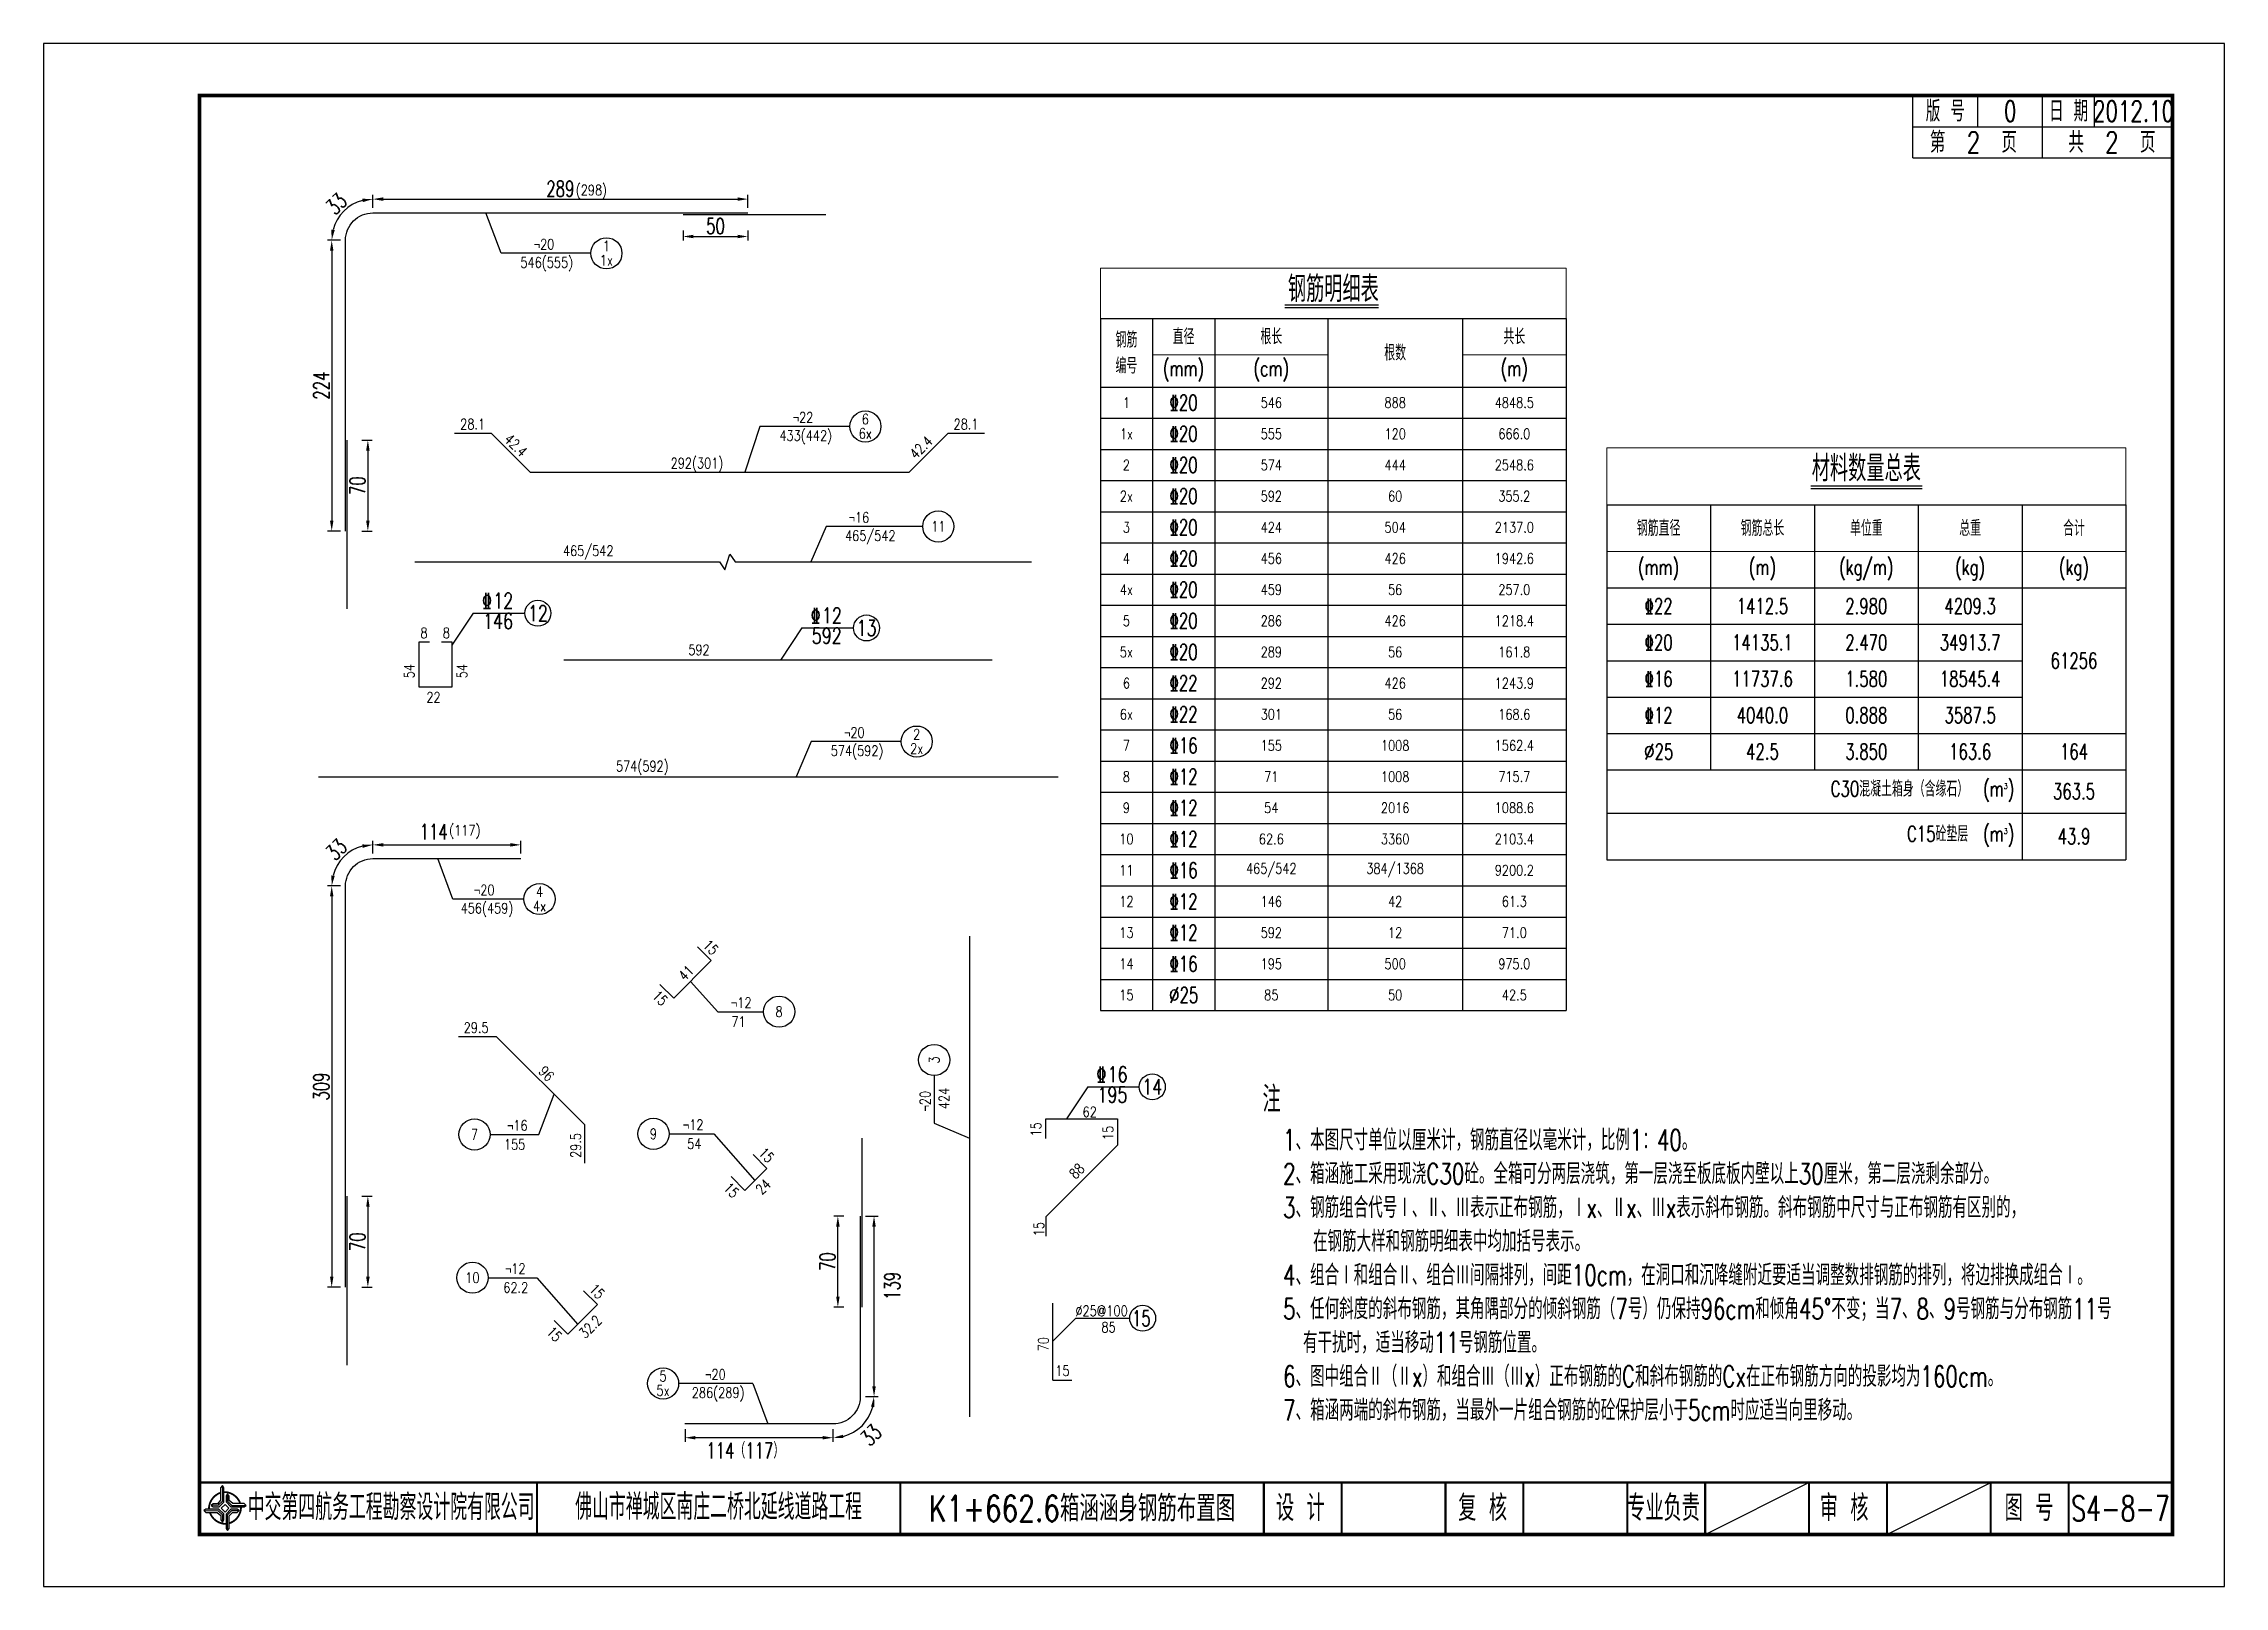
# Model space of a CAD drawing. Header units: millimetres. Extents: x -475 to 1205, y -1212 to 867.
# Drawn here: x -55.2 to 364.8, y -24.1 to 272.9 of the extents above; entities that cross this region are included whole.
import ezdxf
from ezdxf.enums import TextEntityAlignment as Align

# ---------------------------------------------------------------- set-up
doc = ezdxf.new("R2010")
doc.units = ezdxf.units.MM
doc.header["$LTSCALE"] = 0.25
doc.header["$PDMODE"] = 32
doc.header["$PDSIZE"] = 0.5
for name, color, linetype in [('TEXT', 7, 'Continuous'), ('图框', 7, 'Continuous'), ('尺寸标注', 2, 'Continuous'), ('文字', 7, 'Continuous'), ('文字字符', 7, 'Continuous'), ('标注', 4, 'Continuous'), ('次轮廓线', 7, 'Continuous'), ('结构', 7, 'Continuous'), ('表格', 7, 'Continuous'), ('钢筋', 6, 'Continuous'), ('钢筋1', 6, 'Continuous')]:
    doc.layers.add(name, color=color, linetype=linetype)
doc.styles.get("Standard").update_dxf_attribs({"font": 'simplex1.shx', "width": 0.7, "bigfont": 'hztxt.shx'})
doc.styles.add('text', font='romans__.shx', dxfattribs={"width": 0.8, "bigfont": 'hztxt.shx'})
doc.dimstyles.new('STANDARD-40', dxfattribs={"dimscale": 0, "dimtxt": 3, "dimasz": 2, "dimexe": 0.8, "dimexo": 1, "dimgap": 0.5, "dimtad": 1, "dimdec": 0, "dimlfac": 4, "dimzin": 9, "dimdsep": 46, "dimtxsty": 'Standard', "dimcen": 0.5, "dimclrd": 256, "dimclre": 256, "dimclrt": 7, "dimadec": 0, "dimazin": 2, "dimtfac": 1, "dimtdec": 0, "dimtix": 1, "dimtmove": 2, "dimatfit": 3, "dimfxl": 0, "dimtolj": 1, "dimtzin": 0, "dimlwd": -1, "dimlwe": -1, "dimarcsym": 0})

msp = doc.modelspace()

# ---------------------------------------------------------------- texts
at = {"style": 'text', "width": 0.8}
for s, p in [('546(555)', (41.738, 230.637)), ('%%17222', (91.094, 200.963)), ('6', (103.103, 200.633)), ('433(442)', (91.618, 197.313)), ('6x', (103.103, 197.871)), ('%%17216', (101.864, 181.704)), ('11', (117.14, 179.961)), ('465/542', (104.051, 178.053)), ('%%17220', (100.981, 140.291)), ('2', (112.99, 139.961)), ('574(592)', (101.505, 136.64)), ('2x', (112.99, 137.199)), ('%%17220', (29.695, 109.974)), ('4', (40.345, 109.644)), ('456(459)', (30.219, 106.323)), ('4x', (40.345, 106.882)), ('%%17212', (79.185, 88.292)), ('71', (78.661, 84.642)), ('8', (86.487, 86.549)), ('7', (27.818, 62.902)), ('%%17216', (36.071, 64.645)), ('9', (62.282, 63.032)), ('%%17212', (69.931, 64.775)), ('155', (35.547, 60.994)), ('54', (70.162, 61.124)), ('%%17212', (35.683, 37.083)), ('10', (27.43, 35.34)), ('62.2', (35.763, 33.433)), ('5', (64.138, 16.38)), ('%%17220', (74.221, 16.71)), ('5x', (64.138, 13.618)), ('286(289)', (74.745, 13.06))]:
    msp.add_text(s, height=2, dxfattribs=at).set_placement(p, align=Align.MIDDLE)
for s, p in [('3', (116.358, 77.251)), ('424', (118.266, 69.839)), ('%%17220', (114.615, 69.315))]:
    msp.add_text(s, height=2, rotation=90, dxfattribs=at).set_placement(p, align=Align.MIDDLE)
at = {"width": 0.7}
for s, p in [('专业负责', (256.824, -8.991)), ('审 核', (291.598, -8.991)), ('图 号', (327.217, -8.991))]:
    msp.add_text(s, height=5, dxfattribs=at).set_placement(p, align=Align.MIDDLE_CENTER)
at = {"layer": 'TEXT', "style": 'text', "width": 0.8}
for s, p in [('(298)', (50.337, 243.726)), ('592', (71.054, 155.206)), ('(117)', (25.964, 120.464)), ('%%C25@100', (148.59, 27.964)), ('85', (149.939, 24.8))]:
    msp.add_text(s, height=2, dxfattribs=at).set_placement(p, align=Align.CENTER)
at = {"layer": '图框'}
for s, width, p in [('中交第四航务工程勘察设计院有限公司', 0.65, (11.765, -8.837)), ('佛山市禅城区南庄二桥北延线道路工程', 0.65, (74.834, -8.771)), ('设 计', 0.7, (186.879, -8.991)), ('复 核', 0.7, (221.974, -8.991))]:
    msp.add_text(s, height=5, dxfattribs=dict(at, width=width)).set_placement(p, align=Align.MIDDLE_CENTER)
at = {"layer": '尺寸标注', "color": 7, "style": 'text', "width": 0.8}
for s, p in [('28.1', (25.064, 198.652)), ('28.1', (120.089, 198.652)), ('292(301)', (65.591, 191.152)), ('8', (17.396, 158.471)), ('8', (21.721, 158.471)), ('22', (18.545, 146.063)), ('29.5', (25.731, 82.476)), ('62', (144.926, 66.247)), ('15', (139.675, 16.427))]:
    msp.add_text(s, height=2, dxfattribs=at).set_placement(p)
for s, rotation, p in [('42.4', 315, (33.382, 196.595)), ('42.4', 45, (112.822, 192.77)), ('54', 90, (16.247, 150.716)), ('54', 90, (26.407, 150.716)), ('96', 315, (39.983, 74.893)), ('15', 90, (136.969, 62.514)), ('15', 90, (150.846, 61.82)), ('29.5', 90, (48.317, 58.389)), ('88', 45, (143.556, 54.199)), ('15', 90, (137.529, 43.328)), ('70', 90, (138.396, 21.165))]:
    msp.add_text(s, height=2, rotation=rotation, dxfattribs=at).set_placement(p)
at = {"layer": '尺寸标注', "color": 7, "char_height": 2, "attachment_point": 5, "style": 'text'}
for s, insert, rotation in [('15', (73.34, 98.948), 315), ('41', (68.567, 93.998), 45), ('15', (63.565, 89.173), 315), ('15', (84.052, 58.953), 315), ('15', (77.283, 52.184), 315), ('24', (83.427, 52.861), 45), ('15', (51.405, 32.712), 315), ('15', (43.185, 24.493), 315), ('32.2', (50.107, 25.891), 45)]:
    msp.add_mtext(s, dxfattribs=dict(at, insert=insert, rotation=rotation))
at = {"layer": '文字', "width": 0.7}
for s, height, p in [('版 号', 4, (311.084, 259.915)), ('0', 4, (323.584, 259.915)), ('日 期', 4, (334.834, 259.915)), ('2012.10', 4, (347.334, 259.915)), ('15', 3, (156.253, 27.507))]:
    msp.add_text(s, height=height, dxfattribs=at).set_placement(p, align=Align.MIDDLE_CENTER)
msp.add_text('注', height=5, dxfattribs=at).set_placement((179.593, 67.21))
at = {"layer": '文字', "insert": (183.542, 63.852), "char_height": 4, "width": 215.12452, "attachment_point": 1, "line_spacing_factor": 0.975}
msp.add_mtext('1、本图尺寸单位以厘米计，钢筋直径以毫米计，比例1：40。\\P2、箱涵施工采用现浇C30砼。全箱可分两层浇筑，第一层浇至板底板内壁以上30厘米，第二层浇剩余部分。\\P3、钢筋组合代号Ⅰ、Ⅱ、Ⅲ表示正布钢筋，Ⅰx、Ⅱx、Ⅲx表示斜布钢筋。斜布钢筋中尺寸与正布钢筋有区别的，\\P   在钢筋大样和钢筋明细表中均加括号表示。\\P4、组合Ⅰ和组合Ⅱ、组合Ⅲ间隔排列，间距10cm，在洞口和沉降缝附近要适当调整数排钢筋的排列，将边排换成组合Ⅰ。\\P5、任何斜度的斜布钢筋，其角隅部分的倾斜钢筋（7号）仍保持96cm和倾角45%%D不变；当7、8、9号钢筋与分布钢筋11号\\P  有干扰时，适当移动11号钢筋位置。\\P6、图中组合Ⅱ（Ⅱx）和组合Ⅲ（Ⅲx）正布钢筋的C和斜布钢筋的Cx在正布钢筋方向的投影均为160cm。\\P7、箱涵两端的斜布钢筋，当最外一片组合钢筋的砼保护层小于5cm时应适当向里移动。', dxfattribs=at)
at = {"layer": '文字字符', "style": 'text', "width": 0.8}
for s, p in [('%%17220', (41.214, 234.288)), ('1x', (53.222, 231.196)), ('1', (53.222, 233.958)), ('465/542', (49.72, 175.137)), ('574(592)', (60.141, 133.674))]:
    msp.add_text(s, height=2, dxfattribs=at).set_placement(p, align=Align.MIDDLE)

# ---------------------------------------------------------------- blocks, each defined once
blk = doc.blocks.new('*D265')
at = {"layer": 'Defpoints', "color": 0}
for p in [(97.8, 47.19), (99.94, 47.19), (99.94, 29.69)]:
    blk.add_point(p, dxfattribs=at)
at = {"layer": '标注'}
for p, q in [((98.94, 47.19), (97, 47.19)), ((97.8, 31.69), (97.8, 45.19)), ((98.94, 29.69), (97, 29.69))]:
    blk.add_line(p, q, dxfattribs=at)
for points in [[(97.47, 45.19), (98.14, 45.19), (97.8, 47.19)], [(97.47, 31.69), (98.14, 31.69), (97.8, 29.69)]]:
    blk.add_solid(points, dxfattribs=at)
at = {"layer": '标注', "color": 7, "insert": (95.8, 38.44), "char_height": 3, "attachment_point": 5, "rotation": 90}
blk.add_mtext('\\A1;70', dxfattribs=at)
blk = doc.blocks.new('*D266')
at = {"layer": 'Defpoints', "color": 0}
for p in [(96.86, 12.44), (102.11, 12.44), (103.71, 8.48), (96.86, 7.19)]:
    blk.add_point(p, dxfattribs=at)
at = {"layer": '标注'}
for p, q in [((103.11, 12.44), (105.57, 12.44)), ((96.86, 6.19), (96.86, 3.73))]:
    blk.add_line(p, q, dxfattribs=at)
blk.add_arc((96.86, 12.44), 7.91, 284.5284, 345.4716, dxfattribs=at)
for points in [[(104.18, 10.5), (104.85, 10.41), (104.77, 12.44)], [(98.89, 4.45), (98.8, 5.11), (96.86, 4.53)]]:
    blk.add_solid(points, dxfattribs=at)
at = {"layer": '标注', "color": 7, "insert": (104.2, 5.05), "char_height": 3, "attachment_point": 5, "rotation": 44.7897}
blk.add_mtext('\\A1;33', dxfattribs=at)
blk = doc.blocks.new('*D267')
at = {"layer": 'Defpoints', "color": 0}
for p in [(68.36, 7.19), (68.36, 4.53), (96.86, 7.19)]:
    blk.add_point(p, dxfattribs=at)
at = {"layer": '标注'}
for p, q in [((68.36, 6.19), (68.36, 3.73)), ((94.86, 4.53), (70.36, 4.53)), ((96.86, 6.19), (96.86, 3.73))]:
    blk.add_line(p, q, dxfattribs=at)
for points in [[(70.36, 4.86), (70.36, 4.2), (68.36, 4.53)], [(94.86, 4.86), (94.86, 4.2), (96.86, 4.53)]]:
    blk.add_solid(points, dxfattribs=at)
at = {"layer": '标注', "color": 7, "insert": (79.98, 2.03), "char_height": 3, "attachment_point": 5}
blk.add_mtext('\\A1;114（117）', dxfattribs=at)
blk = doc.blocks.new('*D268')
at = {"layer": 'Defpoints', "color": 0}
for p in [(102.11, 47.19), (104.77, 47.19), (102.11, 12.44)]:
    blk.add_point(p, dxfattribs=at)
at = {"layer": '标注'}
for p, q in [((103.11, 47.19), (105.57, 47.19)), ((104.77, 14.44), (104.77, 45.19)), ((103.11, 12.44), (105.57, 12.44))]:
    blk.add_line(p, q, dxfattribs=at)
for points in [[(104.43, 45.19), (105.1, 45.19), (104.77, 47.19)], [(104.43, 14.44), (105.1, 14.44), (104.77, 12.44)]]:
    blk.add_solid(points, dxfattribs=at)
at = {"layer": '标注', "color": 7, "insert": (108.28, 33.77), "char_height": 3, "attachment_point": 5, "rotation": 90}
blk.add_mtext('\\A1;139', dxfattribs=at)
blk = doc.blocks.new('*D269')
at = {"layer": 'Defpoints', "color": 0}
for p in [(5.15, 51.01), (5.15, 33.51), (7.28, 33.51)]:
    blk.add_point(p, dxfattribs=at)
at = {"layer": '标注'}
for p, q in [((6.15, 51.01), (8.08, 51.01)), ((7.28, 49.01), (7.28, 35.51)), ((6.15, 33.51), (8.08, 33.51))]:
    blk.add_line(p, q, dxfattribs=at)
for points in [[(6.95, 49.01), (7.62, 49.01), (7.28, 51.01)], [(6.95, 35.51), (7.62, 35.51), (7.28, 33.51)]]:
    blk.add_solid(points, dxfattribs=at)
at = {"layer": '标注', "color": 7, "insert": (5.28, 42.26), "char_height": 3, "attachment_point": 5, "rotation": 90}
blk.add_mtext('\\A1;70', dxfattribs=at)
blk = doc.blocks.new('*D270')
at = {"layer": 'Defpoints', "color": 0}
for p in [(4.27, 117.61), (8.23, 116.01), (2.98, 110.76), (8.23, 110.76)]:
    blk.add_point(p, dxfattribs=at)
at = {"layer": '标注'}
for p, q in [((8.23, 117.01), (8.23, 119.47)), ((1.98, 110.76), (-0.48, 110.76))]:
    blk.add_line(p, q, dxfattribs=at)
blk.add_arc((8.23, 110.76), 7.91, 104.5284, 165.4716, dxfattribs=at)
for points in [[(6.2, 118.75), (6.29, 118.08), (8.23, 118.67)], [(0.9, 112.7), (0.24, 112.79), (0.32, 110.76)]]:
    blk.add_solid(points, dxfattribs=at)
at = {"layer": '标注', "color": 7, "insert": (1.22, 117.77), "char_height": 3, "attachment_point": 5, "rotation": 45}
blk.add_mtext('\\A1;33', dxfattribs=at)
blk = doc.blocks.new('*D271')
at = {"layer": 'Defpoints', "color": 0}
for p in [(36.73, 118.67), (8.23, 116.01), (36.73, 116.01)]:
    blk.add_point(p, dxfattribs=at)
at = {"layer": '标注'}
for p, q in [((8.23, 117.01), (8.23, 119.47)), ((10.23, 118.67), (34.73, 118.67)), ((36.73, 117.01), (36.73, 119.47))]:
    blk.add_line(p, q, dxfattribs=at)
for points in [[(10.23, 119), (10.23, 118.33), (8.23, 118.67)], [(34.73, 119), (34.73, 118.33), (36.73, 118.67)]]:
    blk.add_solid(points, dxfattribs=at)
at = {"layer": '标注', "color": 7, "insert": (19.96, 121.18), "char_height": 3, "attachment_point": 5}
blk.add_mtext('\\A1;114', dxfattribs=at)
blk = doc.blocks.new('*D272')
at = {"layer": 'Defpoints', "color": 0}
for p in [(2.98, 110.76), (0.32, 33.51), (2.98, 33.51)]:
    blk.add_point(p, dxfattribs=at)
at = {"layer": '标注'}
for p, q in [((1.98, 110.76), (-0.48, 110.76)), ((0.32, 108.76), (0.32, 35.51)), ((1.98, 33.51), (-0.48, 33.51))]:
    blk.add_line(p, q, dxfattribs=at)
for points in [[(-0.01, 108.76), (0.65, 108.76), (0.32, 110.76)], [(-0.01, 35.51), (0.65, 35.51), (0.32, 33.51)]]:
    blk.add_solid(points, dxfattribs=at)
at = {"layer": '标注', "color": 7, "insert": (-1.68, 72.13), "char_height": 3, "attachment_point": 5, "rotation": 90}
blk.add_mtext('\\A1;309', dxfattribs=at)
blk = doc.blocks.new('*D273')
at = {"layer": 'Defpoints', "color": 0}
for p in [(2.98, 235.07), (0.32, 179.07), (2.98, 179.07)]:
    blk.add_point(p, dxfattribs=at)
at = {"layer": '标注'}
for p, q in [((1.98, 235.07), (-0.48, 235.07)), ((0.32, 233.07), (0.32, 181.07)), ((1.98, 179.07), (-0.48, 179.07))]:
    blk.add_line(p, q, dxfattribs=at)
for points in [[(-0.01, 233.07), (0.65, 233.07), (0.32, 235.07)], [(-0.01, 181.07), (0.65, 181.07), (0.32, 179.07)]]:
    blk.add_solid(points, dxfattribs=at)
at = {"layer": '标注', "color": 7, "insert": (-1.68, 207.07), "char_height": 3, "attachment_point": 5, "rotation": 90}
blk.add_mtext('\\A1;224', dxfattribs=at)
blk = doc.blocks.new('*D274')
at = {"layer": 'Defpoints', "color": 0}
for p in [(8.23, 240.32), (80.48, 242.98), (80.48, 240.32)]:
    blk.add_point(p, dxfattribs=at)
at = {"layer": '标注'}
for p, q in [((8.23, 241.32), (8.23, 243.78)), ((80.48, 241.32), (80.48, 243.78)), ((10.23, 242.98), (78.48, 242.98))]:
    blk.add_line(p, q, dxfattribs=at)
for points in [[(10.23, 243.32), (10.23, 242.65), (8.23, 242.98)], [(78.48, 243.32), (78.48, 242.65), (80.48, 242.98)]]:
    blk.add_solid(points, dxfattribs=at)
at = {"layer": '标注', "color": 7, "insert": (44.35, 244.98), "char_height": 3, "attachment_point": 5}
blk.add_mtext('\\A1;289', dxfattribs=at)
blk = doc.blocks.new('*D275')
at = {"layer": 'Defpoints', "color": 0}
for p in [(4.27, 241.92), (8.23, 240.32), (2.98, 235.07), (8.23, 235.07)]:
    blk.add_point(p, dxfattribs=at)
at = {"layer": '标注'}
for p, q in [((8.23, 241.32), (8.23, 243.78)), ((1.98, 235.07), (-0.48, 235.07))]:
    blk.add_line(p, q, dxfattribs=at)
blk.add_arc((8.23, 235.07), 7.91, 104.5284, 165.4716, dxfattribs=at)
for points in [[(6.2, 243.06), (6.29, 242.4), (8.23, 242.98)], [(0.9, 237.02), (0.24, 237.1), (0.32, 235.07)]]:
    blk.add_solid(points, dxfattribs=at)
at = {"layer": '标注', "color": 7, "insert": (1.22, 242.08), "char_height": 3, "attachment_point": 5, "rotation": 45}
blk.add_mtext('\\A1;33', dxfattribs=at)
blk = doc.blocks.new('*D276')
at = {"layer": 'Defpoints', "color": 0}
for p in [(5.15, 196.57), (5.15, 179.07), (7.28, 179.07)]:
    blk.add_point(p, dxfattribs=at)
at = {"layer": '标注'}
for p, q in [((6.15, 196.57), (8.08, 196.57)), ((7.28, 194.57), (7.28, 181.07)), ((6.15, 179.07), (8.08, 179.07))]:
    blk.add_line(p, q, dxfattribs=at)
for points in [[(6.95, 194.57), (7.62, 194.57), (7.28, 196.57)], [(6.95, 181.07), (7.62, 181.07), (7.28, 179.07)]]:
    blk.add_solid(points, dxfattribs=at)
at = {"layer": '标注', "color": 7, "insert": (5.28, 187.82), "char_height": 3, "attachment_point": 5, "rotation": 90}
blk.add_mtext('\\A1;70', dxfattribs=at)
blk = doc.blocks.new('*D277')
at = {"layer": 'Defpoints', "color": 0}
for p in [(67.98, 237.97), (80.48, 237.97), (80.48, 235.79)]:
    blk.add_point(p, dxfattribs=at)
at = {"layer": '标注'}
for p, q in [((67.98, 236.97), (67.98, 234.99)), ((69.98, 235.79), (78.48, 235.79)), ((80.48, 236.97), (80.48, 234.99))]:
    blk.add_line(p, q, dxfattribs=at)
for points in [[(69.98, 236.12), (69.98, 235.45), (67.98, 235.79)], [(78.48, 236.12), (78.48, 235.45), (80.48, 235.79)]]:
    blk.add_solid(points, dxfattribs=at)
at = {"layer": '标注', "color": 7, "insert": (74.23, 237.79), "char_height": 3, "attachment_point": 5}
blk.add_mtext('\\A1;50', dxfattribs=at)
blk = doc.blocks.new('*T264')
at = {"layer": 'Defpoints', "color": 8, "lineweight": 0}
for p, q in [((0, 0), (10, 0)), ((0, 0), (0, -9.67)), ((10, 0), (22, 0)), ((22, 0), (43.8, 0)), ((43.8, 0), (69.7, 0)), ((69.7, 0), (89.7, 0)), ((89.7, 0), (89.7, -9.67)), ((10, -16.67), (22, -16.67)), ((22, -16.67), (43.8, -16.67)), ((69.7, -16.67), (89.7, -16.67))]:
    blk.add_line(p, q, dxfattribs=at)
at = {"layer": '表格', "color": 1, "lineweight": -2}
for p, q in [((0, -9.67), (10, -9.67)), ((0, -9.67), (0, -16.67)), ((10, -9.67), (22, -9.67)), ((22, -9.67), (43.8, -9.67)), ((43.8, -9.67), (69.7, -9.67)), ((69.7, -9.67), (89.7, -9.67)), ((89.7, -9.67), (89.7, -16.67)), ((0, -16.67), (0, -22.87)), ((89.7, -16.67), (89.7, -22.87)), ((0, -22.87), (0, -28.87)), ((89.7, -22.87), (89.7, -28.87)), ((0, -28.87), (0, -34.87)), ((89.7, -28.87), (89.7, -34.87)), ((0, -34.87), (0, -40.87)), ((89.7, -34.87), (89.7, -40.87)), ((0, -40.87), (0, -46.87)), ((89.7, -40.87), (89.7, -46.87)), ((0, -46.87), (0, -52.87)), ((89.7, -46.87), (89.7, -52.87)), ((0, -52.87), (0, -58.87)), ((89.7, -52.87), (89.7, -58.87)), ((0, -58.87), (0, -64.87)), ((89.7, -58.87), (89.7, -64.87)), ((0, -64.87), (0, -70.87)), ((89.7, -64.87), (89.7, -70.87)), ((0, -70.87), (0, -76.87)), ((89.7, -70.87), (89.7, -76.87)), ((0, -76.87), (0, -82.87)), ((89.7, -76.87), (89.7, -82.87)), ((0, -82.87), (0, -88.87)), ((89.7, -82.87), (89.7, -88.87)), ((0, -88.87), (0, -94.87)), ((89.7, -88.87), (89.7, -94.87)), ((0, -94.87), (0, -100.87)), ((89.7, -94.87), (89.7, -100.87)), ((0, -100.87), (0, -106.87)), ((89.7, -100.87), (89.7, -106.87)), ((0, -106.87), (0, -112.87)), ((89.7, -106.87), (89.7, -112.87)), ((0, -112.87), (0, -118.91)), ((89.7, -112.87), (89.7, -118.91)), ((0, -118.91), (0, -124.91)), ((89.7, -118.91), (89.7, -124.91)), ((0, -124.91), (0, -130.91)), ((89.7, -124.91), (89.7, -130.91)), ((0, -130.91), (0, -136.91)), ((89.7, -130.91), (89.7, -136.91)), ((0, -136.91), (0, -142.91)), ((89.7, -136.91), (89.7, -142.91)), ((0, -142.91), (10, -142.91)), ((10, -142.91), (22, -142.91)), ((22, -142.91), (43.8, -142.91)), ((43.8, -142.91), (69.7, -142.91)), ((69.7, -142.91), (89.7, -142.91))]:
    blk.add_line(p, q, dxfattribs=at)
at = {"layer": '表格', "color": 7, "lineweight": -2}
for p, q in [((10, -9.67), (10, -16.67)), ((22, -9.67), (22, -16.67)), ((43.8, -9.67), (43.8, -16.67)), ((69.7, -9.67), (69.7, -16.67)), ((43.8, -16.67), (43.8, -22.87)), ((69.7, -16.67), (69.7, -22.87)), ((0, -22.87), (10, -22.87)), ((10, -22.87), (10, -28.87)), ((22, -22.87), (22, -28.87)), ((43.8, -22.87), (69.7, -22.87)), ((43.8, -22.87), (43.8, -28.87)), ((69.7, -22.87), (89.7, -22.87)), ((69.7, -22.87), (69.7, -28.87)), ((0, -28.87), (10, -28.87)), ((10, -28.87), (22, -28.87)), ((22, -28.87), (43.8, -28.87)), ((43.8, -28.87), (69.7, -28.87)), ((69.7, -28.87), (89.7, -28.87)), ((10, -34.87), (10, -40.87)), ((22, -34.87), (22, -40.87)), ((43.8, -34.87), (43.8, -40.87)), ((69.7, -34.87), (69.7, -40.87)), ((0, -40.87), (10, -40.87)), ((10, -40.87), (22, -40.87)), ((22, -40.87), (43.8, -40.87)), ((43.8, -40.87), (69.7, -40.87)), ((69.7, -40.87), (89.7, -40.87)), ((10, -46.87), (10, -52.87)), ((22, -46.87), (22, -52.87)), ((43.8, -46.87), (43.8, -52.87)), ((69.7, -46.87), (69.7, -52.87)), ((0, -52.87), (10, -52.87)), ((10, -52.87), (22, -52.87)), ((10, -52.87), (10, -58.87)), ((22, -52.87), (43.8, -52.87)), ((22, -52.87), (22, -58.87)), ((43.8, -52.87), (69.7, -52.87)), ((43.8, -52.87), (43.8, -58.87)), ((69.7, -52.87), (89.7, -52.87)), ((69.7, -52.87), (69.7, -58.87)), ((0, -58.87), (10, -58.87)), ((10, -58.87), (22, -58.87)), ((22, -58.87), (43.8, -58.87)), ((43.8, -58.87), (69.7, -58.87)), ((69.7, -58.87), (89.7, -58.87)), ((10, -64.87), (10, -70.87)), ((22, -64.87), (22, -70.87)), ((43.8, -64.87), (43.8, -70.87)), ((69.7, -64.87), (69.7, -70.87)), ((0, -70.87), (10, -70.87)), ((10, -70.87), (22, -70.87)), ((22, -70.87), (43.8, -70.87)), ((43.8, -70.87), (69.7, -70.87)), ((69.7, -70.87), (89.7, -70.87)), ((10, -76.87), (10, -82.87)), ((22, -76.87), (22, -82.87)), ((43.8, -76.87), (43.8, -82.87)), ((69.7, -76.87), (69.7, -82.87)), ((0, -82.87), (10, -82.87)), ((10, -82.87), (22, -82.87)), ((22, -82.87), (43.8, -82.87)), ((43.8, -82.87), (69.7, -82.87)), ((69.7, -82.87), (89.7, -82.87)), ((10, -88.87), (10, -94.87)), ((22, -88.87), (22, -94.87)), ((43.8, -88.87), (43.8, -94.87)), ((69.7, -88.87), (69.7, -94.87)), ((0, -94.87), (10, -94.87)), ((10, -94.87), (22, -94.87)), ((10, -94.87), (10, -100.87)), ((22, -94.87), (43.8, -94.87)), ((22, -94.87), (22, -100.87)), ((43.8, -94.87), (69.7, -94.87)), ((43.8, -94.87), (43.8, -100.87)), ((69.7, -94.87), (89.7, -94.87)), ((69.7, -94.87), (69.7, -100.87)), ((0, -100.87), (10, -100.87)), ((10, -100.87), (22, -100.87)), ((10, -100.87), (10, -106.87)), ((22, -100.87), (43.8, -100.87)), ((22, -100.87), (22, -106.87)), ((43.8, -100.87), (69.7, -100.87)), ((43.8, -100.87), (43.8, -106.87)), ((69.7, -100.87), (89.7, -100.87)), ((69.7, -100.87), (69.7, -106.87)), ((0, -106.87), (10, -106.87)), ((10, -106.87), (22, -106.87)), ((10, -106.87), (10, -112.87)), ((22, -106.87), (43.8, -106.87)), ((22, -106.87), (22, -112.87)), ((43.8, -106.87), (69.7, -106.87)), ((43.8, -106.87), (43.8, -112.87)), ((69.7, -106.87), (89.7, -106.87)), ((69.7, -106.87), (69.7, -112.87)), ((0, -112.87), (10, -112.87)), ((10, -112.87), (22, -112.87)), ((10, -112.87), (10, -118.91)), ((22, -112.87), (43.8, -112.87)), ((22, -112.87), (22, -118.91)), ((43.8, -112.87), (69.7, -112.87)), ((43.8, -112.87), (43.8, -118.91)), ((69.7, -112.87), (89.7, -112.87)), ((69.7, -112.87), (69.7, -118.91)), ((0, -118.91), (10, -118.91)), ((10, -118.91), (22, -118.91)), ((10, -118.91), (10, -124.91)), ((22, -118.91), (43.8, -118.91)), ((22, -118.91), (22, -124.91)), ((43.8, -118.91), (69.7, -118.91)), ((43.8, -118.91), (43.8, -124.91)), ((69.7, -118.91), (89.7, -118.91)), ((69.7, -118.91), (69.7, -124.91)), ((0, -124.91), (10, -124.91)), ((10, -124.91), (22, -124.91)), ((10, -124.91), (10, -130.91)), ((22, -124.91), (43.8, -124.91)), ((22, -124.91), (22, -130.91)), ((43.8, -124.91), (69.7, -124.91)), ((43.8, -124.91), (43.8, -130.91)), ((69.7, -124.91), (89.7, -124.91)), ((69.7, -124.91), (69.7, -130.91)), ((0, -130.91), (10, -130.91)), ((10, -130.91), (22, -130.91)), ((10, -130.91), (10, -136.91)), ((22, -130.91), (43.8, -130.91)), ((22, -130.91), (22, -136.91)), ((43.8, -130.91), (69.7, -130.91)), ((43.8, -130.91), (43.8, -136.91)), ((69.7, -130.91), (89.7, -130.91)), ((69.7, -130.91), (69.7, -136.91)), ((0, -136.91), (10, -136.91)), ((10, -136.91), (22, -136.91)), ((10, -136.91), (10, -142.91)), ((22, -136.91), (43.8, -136.91)), ((22, -136.91), (22, -142.91)), ((43.8, -136.91), (69.7, -136.91)), ((43.8, -136.91), (43.8, -142.91)), ((69.7, -136.91), (89.7, -136.91)), ((69.7, -136.91), (69.7, -142.91))]:
    blk.add_line(p, q, dxfattribs=at)
at = {"layer": '表格', "color": 0, "lineweight": -2}
for p, q in [((10, -16.67), (10, -22.87)), ((22, -16.67), (22, -22.87)), ((10, -22.87), (22, -22.87)), ((22, -22.87), (43.8, -22.87)), ((10, -28.87), (10, -34.87)), ((22, -28.87), (22, -34.87)), ((43.8, -28.87), (43.8, -34.87)), ((69.7, -28.87), (69.7, -34.87)), ((0, -34.87), (10, -34.87)), ((10, -34.87), (22, -34.87)), ((22, -34.87), (43.8, -34.87)), ((43.8, -34.87), (69.7, -34.87)), ((69.7, -34.87), (89.7, -34.87)), ((10, -40.87), (10, -46.87)), ((22, -40.87), (22, -46.87)), ((43.8, -40.87), (43.8, -46.87)), ((69.7, -40.87), (69.7, -46.87)), ((0, -46.87), (10, -46.87)), ((10, -46.87), (22, -46.87)), ((22, -46.87), (43.8, -46.87)), ((43.8, -46.87), (69.7, -46.87)), ((69.7, -46.87), (89.7, -46.87)), ((10, -58.87), (10, -64.87)), ((22, -58.87), (22, -64.87)), ((43.8, -58.87), (43.8, -64.87)), ((69.7, -58.87), (69.7, -64.87)), ((0, -64.87), (10, -64.87)), ((10, -64.87), (22, -64.87)), ((22, -64.87), (43.8, -64.87)), ((43.8, -64.87), (69.7, -64.87)), ((69.7, -64.87), (89.7, -64.87)), ((10, -70.87), (10, -76.87)), ((22, -70.87), (22, -76.87)), ((43.8, -70.87), (43.8, -76.87)), ((69.7, -70.87), (69.7, -76.87)), ((0, -76.87), (10, -76.87)), ((10, -76.87), (22, -76.87)), ((22, -76.87), (43.8, -76.87)), ((43.8, -76.87), (69.7, -76.87)), ((69.7, -76.87), (89.7, -76.87)), ((10, -82.87), (10, -88.87)), ((22, -82.87), (22, -88.87)), ((43.8, -82.87), (43.8, -88.87)), ((69.7, -82.87), (69.7, -88.87)), ((0, -88.87), (10, -88.87)), ((10, -88.87), (22, -88.87)), ((22, -88.87), (43.8, -88.87)), ((43.8, -88.87), (69.7, -88.87)), ((69.7, -88.87), (89.7, -88.87))]:
    blk.add_line(p, q, dxfattribs=at)
at = {"layer": '表格', "color": 0}
for s, insert, char_height, width, attachment_point in [('{\\C1;钢筋明细表}', (44.85, -1.5), 5, 86.7015, 2), ('钢筋\\P编号', (5, -16.27), 3, 7, 5), ('直径', (16, -13.17), 3, 9, 5), ('根长', (32.9, -13.17), 3, 18.7966, 5), ('共长', (79.7, -13.17), 3, 17, 5), ('根数', (56.75, -16.27), 3, 22.9049, 5), ('(mm)', (16, -19.77), 3, 9, 5), ('(cm)', (32.9, -19.77), 3, 18.7966, 5), ('(m)', (79.7, -19.77), 3, 17, 5), ('\x8420', (16, -25.87), 3, 9, 5), ('\x8420', (16, -31.87), 3, 9, 5), ('\x8420', (16, -37.87), 3, 9, 5), ('\x8420', (16, -43.87), 3, 9, 5), ('\x8420', (16, -49.87), 3, 9, 5), ('\x8420', (16, -55.87), 3, 9, 5), ('\x8420', (16, -61.87), 3, 9, 5), ('\x8420', (16, -67.87), 3, 9, 5), ('\x8420', (16, -73.87), 3, 9, 5), ('\x8422', (16, -79.87), 3, 9, 5), ('\x8422', (16, -85.87), 3, 9, 5), ('\x8416', (16, -91.87), 3, 9, 5), ('\x8412', (16, -97.87), 3, 9, 5), ('\x8412', (16, -103.87), 3, 9, 5), ('\x8412', (16, -109.87), 3, 9, 5), ('\x8416', (16, -115.89), 3, 9, 5), ('\x8412', (16, -121.91), 3, 9, 5), ('\x8412', (16, -127.91), 3, 9, 5), ('\x8416', (16, -133.91), 3, 9, 5), ('{\\Fromans__,hztxt|c134;\\W0.8;%%C}25', (16, -139.91), 3, 9, 5)]:
    blk.add_mtext(s, dxfattribs=dict(at, insert=insert, char_height=char_height, width=width, attachment_point=attachment_point))
at = {"layer": '表格', "color": 0, "char_height": 2, "attachment_point": 5, "style": 'text'}
for s, insert, width in [('1', (5, -25.87), 7), ('546', (32.9, -25.87), 18.7966), ('888', (56.75, -25.87), 22.9049), ('4848.5', (79.7, -25.87), 17), ('1x', (5, -31.87), 7), ('555', (32.9, -31.87), 18.7966), ('120', (56.75, -31.87), 22.9049), ('666.0', (79.7, -31.87), 17), ('2', (5, -37.87), 7), ('574', (32.9, -37.87), 18.7966), ('444', (56.75, -37.87), 22.9049), ('2548.6', (79.7, -37.87), 17), ('2x', (5, -43.87), 7), ('592', (32.9, -43.87), 18.7966), ('60', (56.75, -43.87), 22.9049), ('355.2', (79.7, -43.87), 17), ('3', (5, -49.87), 7), ('424', (32.9, -49.87), 18.7966), ('504', (56.75, -49.87), 22.9049), ('2137.0', (79.7, -49.87), 17), ('4', (5, -55.87), 7), ('456', (32.9, -55.87), 18.7966), ('426', (56.75, -55.87), 22.9049), ('1942.6', (79.7, -55.87), 17), ('4x', (5, -61.87), 7), ('459', (32.9, -61.87), 18.7966), ('56', (56.75, -61.87), 22.9049), ('257.0', (79.7, -61.87), 17), ('5', (5, -67.87), 7), ('286', (32.9, -67.87), 18.7966), ('426', (56.75, -67.87), 22.9049), ('1218.4', (79.7, -67.87), 17), ('5x', (5, -73.87), 7), ('289', (32.9, -73.87), 18.7966), ('56', (56.75, -73.87), 22.9049), ('161.8', (79.7, -73.87), 17), ('6', (5, -79.87), 7), ('292', (32.9, -79.87), 18.7966), ('426', (56.75, -79.87), 22.9049), ('1243.9', (79.7, -79.87), 17), ('6x', (5, -85.87), 7), ('301', (32.9, -85.87), 18.7966), ('56', (56.75, -85.87), 22.9049), ('168.6', (79.7, -85.87), 17), ('7', (5, -91.87), 7), ('155', (32.9, -91.87), 18.7966), ('1008', (56.75, -91.87), 22.9049), ('1562.4', (79.7, -91.87), 17), ('8', (5, -97.87), 7), ('71', (32.9, -97.87), 18.7966), ('1008', (56.75, -97.87), 22.9049), ('715.7', (79.7, -97.87), 17), ('9', (5, -103.87), 7), ('54', (32.9, -103.87), 18.7966), ('2016', (56.75, -103.87), 22.9049), ('1088.6', (79.7, -103.87), 17), ('10', (5, -109.87), 7), ('62.6', (32.9, -109.87), 18.7966), ('3360', (56.75, -109.87), 22.9049), ('2103.4', (79.7, -109.87), 17), ('11', (5, -115.89), 7), ('465/542', (32.9, -115.89), 18.7966), ('384/1368', (56.75, -115.89), 22.9049), ('9200.2', (79.7, -115.89), 17), ('12', (5, -121.91), 7), ('146', (32.9, -121.91), 18.7966), ('42', (56.75, -121.91), 22.9049), ('61.3', (79.7, -121.91), 17), ('13', (5, -127.91), 7), ('592', (32.9, -127.91), 18.7966), ('12', (56.75, -127.91), 22.9049), ('71.0', (79.7, -127.91), 17), ('14', (5, -133.91), 7), ('195', (32.9, -133.91), 18.7966), ('500', (56.75, -133.91), 22.9049), ('975.0', (79.7, -133.91), 17), ('15', (5, -139.91), 7), ('85', (32.9, -139.91), 18.7966), ('50', (56.75, -139.91), 22.9049), ('42.5', (79.7, -139.91), 17)]:
    blk.add_mtext(s, dxfattribs=dict(at, insert=insert, width=width))
blk = doc.blocks.new('steel')
at = {"ltscale": 40}
blk.add_line((0, 0), (9.94, 0), dxfattribs=at)
blk.add_circle((12.44, 0), 2.5)
at = {"color": 7, "width": 0.75, "flags": 8}
blk.add_attdef('N', text='', height=3, dxfattribs=at).set_placement((3.76, 0.03), align=Align.BOTTOM_RIGHT)
at = {"color": 7, "width": 0.75}
for tag, flags, p in [('GRADE', 8, (3.95, 0.03)), ('GAP', 9, (7.96, -0.68))]:
    blk.add_attdef(tag, text='', height=3, dxfattribs=dict(at, flags=flags)).set_placement(p, align=Align.BOTTOM_LEFT)
at = {"color": 7, "width": 0.75, "flags": 8}
blk.add_attdef('L', text='', height=3, dxfattribs=at).set_placement((4.77, 0), align=Align.TOP_CENTER)
at = {"color": 7, "width": 0.75}
blk.add_attdef('DIA', text='', height=3, dxfattribs=at).set_placement((7.82, 0.03), align=Align.BOTTOM_CENTER)
blk.add_attdef('INDEX', text='', height=3, dxfattribs=at).set_placement((12.44, 0), align=Align.MIDDLE_CENTER)
blk = doc.blocks.new('*T289')
at = {"layer": 'Defpoints', "color": 8, "lineweight": 0}
for p, q in [((0, 0), (20, 0)), ((0, 0), (0, -11)), ((20, 0), (40, 0)), ((40, 0), (60, 0)), ((60, 0), (80, 0)), ((80, 0), (100, 0)), ((100, 0), (100, -11)), ((0, -20), (20, -20)), ((20, -20), (40, -20)), ((40, -20), (60, -20)), ((60, -20), (80, -20)), ((80, -20), (100, -20))]:
    blk.add_line(p, q, dxfattribs=at)
at = {"layer": '表格', "color": 1, "lineweight": -2}
for p, q in [((0, -11), (20, -11)), ((0, -11), (0, -20)), ((20, -11), (40, -11)), ((40, -11), (60, -11)), ((60, -11), (80, -11)), ((80, -11), (100, -11)), ((100, -11), (100, -20)), ((0, -20), (0, -27)), ((100, -20), (100, -27)), ((0, -27), (0, -34)), ((100, -27), (100, -34)), ((0, -34), (0, -41)), ((100, -34), (100, -41)), ((0, -41), (0, -48)), ((100, -41), (100, -48)), ((0, -48), (0, -55)), ((100, -48), (100, -55)), ((0, -55), (0, -62)), ((100, -55), (100, -62)), ((0, -62), (0, -70.33)), ((100, -62), (100, -70.33)), ((0, -70.33), (0, -79.33)), ((100, -70.33), (100, -79.33)), ((0, -79.33), (20, -79.33)), ((20, -79.33), (40, -79.33)), ((40, -79.33), (60, -79.33)), ((60, -79.33), (80, -79.33)), ((80, -79.33), (100, -79.33))]:
    blk.add_line(p, q, dxfattribs=at)
at = {"layer": '表格', "color": 7, "lineweight": -2}
for p, q in [((20, -11), (20, -20)), ((40, -11), (40, -20)), ((60, -11), (60, -20)), ((80, -11), (80, -20)), ((20, -20), (20, -27)), ((40, -20), (40, -27)), ((60, -20), (60, -27)), ((80, -20), (80, -27)), ((0, -27), (20, -27)), ((20, -27), (40, -27)), ((20, -27), (20, -34)), ((40, -27), (60, -27)), ((40, -27), (40, -34)), ((60, -27), (80, -27)), ((60, -27), (60, -34)), ((80, -27), (100, -27)), ((80, -27), (80, -34)), ((0, -34), (20, -34)), ((20, -34), (40, -34)), ((40, -34), (60, -34)), ((60, -34), (80, -34)), ((80, -34), (80, -41)), ((20, -41), (20, -48)), ((40, -41), (40, -48)), ((60, -41), (60, -48)), ((80, -41), (80, -48)), ((0, -48), (20, -48)), ((20, -48), (40, -48)), ((20, -48), (20, -55)), ((40, -48), (60, -48)), ((40, -48), (40, -55)), ((60, -48), (80, -48)), ((60, -48), (60, -55)), ((80, -48), (80, -55)), ((0, -55), (20, -55)), ((20, -55), (40, -55)), ((40, -55), (60, -55)), ((60, -55), (80, -55)), ((80, -55), (100, -55)), ((80, -62), (80, -70.33)), ((0, -70.33), (20, -70.33)), ((20, -70.33), (40, -70.33)), ((40, -70.33), (60, -70.33)), ((60, -70.33), (80, -70.33)), ((80, -70.33), (100, -70.33)), ((80, -70.33), (80, -79.33))]:
    blk.add_line(p, q, dxfattribs=at)
at = {"layer": '表格', "color": 0, "lineweight": -2}
for p, q in [((20, -34), (20, -41)), ((40, -34), (40, -41)), ((60, -34), (60, -41)), ((0, -41), (20, -41)), ((20, -41), (40, -41)), ((40, -41), (60, -41)), ((60, -41), (80, -41)), ((20, -55), (20, -62)), ((40, -55), (40, -62)), ((60, -55), (60, -62)), ((80, -55), (80, -62)), ((0, -62), (20, -62)), ((20, -62), (40, -62)), ((40, -62), (60, -62)), ((60, -62), (80, -62)), ((80, -62), (100, -62))]:
    blk.add_line(p, q, dxfattribs=at)
at = {"layer": '表格', "color": 0}
for s, insert, char_height, width, attachment_point in [('{\\C1;材料数量总表}', (50, -1.5), 5, 97, 2), ('钢筋直径', (10, -15.5), 3, 17, 5), ('钢筋总长', (30, -15.5), 3, 17, 5), ('单位重', (50, -15.5), 3, 17, 5), ('总重', (70, -15.5), 3, 17, 5), ('合计', (90, -15.5), 3, 17, 5), ('(mm)', (10, -23.5), 3, 17, 5), ('(m)', (30, -23.5), 3, 17, 5), ('(kg/m)', (50, -23.5), 3, 17, 5), ('(kg)', (70, -23.5), 3, 17, 5), ('(kg)', (90, -23.5), 3, 17, 5), ('\x8422', (10, -30.5), 3, 17, 5), ('1412.5', (30, -30.5), 3, 17, 5), ('2.980', (50, -30.5), 3, 17, 5), ('4209.3', (70, -30.5), 3, 17, 5), ('\x8420', (10, -37.5), 3, 17, 5), ('14135.1', (30, -37.5), 3, 17, 5), ('2.470', (50, -37.5), 3, 17, 5), ('34913.7', (70, -37.5), 3, 17, 5), ('61256', (90, -41), 3, 17, 5), ('\x8416', (10, -44.5), 3, 17, 5), ('11737.6', (30, -44.5), 3, 17, 5), ('1.580', (50, -44.5), 3, 17, 5), ('18545.4', (70, -44.5), 3, 17, 5), ('\x8412', (10, -51.5), 3, 17, 5), ('4040.0', (30, -51.5), 3, 17, 5), ('0.888', (50, -51.5), 3, 17, 5), ('3587.5', (70, -51.5), 3, 17, 5), ('{\\Fromans__,hztxt|c134;\\W0.8;%%C}25', (10, -58.5), 3, 17, 5), ('42.5', (30, -58.5), 3, 17, 5), ('3.850', (50, -58.5), 3, 17, 5), ('163.6', (70, -58.5), 3, 17, 5), ('164', (90, -58.5), 3, 17, 5), ('\\A1;C30混凝土箱身（含缘石）  (m{\\H0.35x;\\S3^ ;})', (78.5, -66.17), 3, 77, 6), ('363.5', (90, -66.17), 3, 17, 5), ('\\A1;C15砼垫层  (m{\\H0.35x;\\S3^ ;})', (78.5, -74.83), 3, 77, 6), ('43.9', (90, -74.83), 3, 17, 5)]:
    blk.add_mtext(s, dxfattribs=dict(at, insert=insert, char_height=char_height, width=width, attachment_point=attachment_point))
blk = doc.blocks.new('series')
at = {"width": 0.75}
for tag, height, p in [('页码', 4, (-35, -19)), ('图名', 5, (-220, -282)), ('图号', 5, (-20, -282))]:
    blk.add_attdef(tag, text='', height=height, dxfattribs=at).set_placement(p, align=Align.MIDDLE_CENTER)
blk = doc.blocks.new('tb')
at = {"lineweight": -3}
h = blk.add_hatch(color=256, dxfattribs=at)
h.paths.add_polyline_path([(-1.23, -0.13), (-3.78, -0.14), (-4.14, -0.41), (-1.4, -0.44), (-0.56, -1.24), (-0.54, -2.62), (-0.27, -2.2), (-0.26, -1.06)])
h.paths.add_polyline_path([(0.13, -1.08), (0.14, -3.86), (0.41, -4.26), (0.44, -1.24), (1.25, -0.43), (2.66, -0.43), (2.26, -0.16), (1.07, -0.15)])
h.paths.add_polyline_path([(1.08, 0.3), (3.62, 0.3), (4.02, 0.56), (1.25, 0.57), (0.43, 1.39), (0.43, 2.8), (0.16, 2.41), (0.15, 1.24)])
h.paths.add_polyline_path([(-0.28, 1.21), (-0.28, 3.99), (-0.56, 4.39), (-0.57, 1.41), (-1.38, 0.6), (-2.74, 0.56), (-2.33, 0.3), (-1.2, 0.29)])
for p, q in [((-0.56, 4.39), (-0.57, 1.41)), ((-1.38, 0.6), (-2.74, 0.56)), ((-0.57, 1.41), (-1.38, 0.6)), ((0.43, 2.8), (0.43, 1.39)), ((0.43, 1.39), (1.25, 0.57)), ((1.25, 0.57), (4.02, 0.56)), ((-4.14, -0.41), (-1.4, -0.44)), ((-1.4, -0.44), (-0.56, -1.24)), ((-0.56, -1.24), (-0.54, -2.62)), ((0.41, -4.26), (0.44, -1.24)), ((0.44, -1.24), (1.25, -0.43)), ((1.25, -0.43), (2.66, -0.43))]:
    blk.add_line(p, q, dxfattribs=at)
at = {"lineweight": -3, "flags": 128}
for points in [[(-0.9, 3.99), (-0.9, 1.58), (-1.53, 0.91), (-2.34, 0.91), (-2.74, 0.56), (-2.33, 0.3), (-1.2, 0.29), (-0.28, 1.21), (-0.28, 3.99), (-0.56, 4.39)], [(-0.04, 0.77), (0.68, 0.04), (-0.04, -0.69), (-0.77, 0.05)], [(3.62, 0.92), (1.43, 0.92), (0.77, 1.54), (0.77, 2.38), (0.43, 2.8), (0.16, 2.41), (0.15, 1.24), (1.08, 0.3), (3.62, 0.3), (4.02, 0.56)], [(-3.73, -0.76), (-1.54, -0.76), (-0.89, -1.39), (-0.89, -2.21), (-0.54, -2.62), (-0.27, -2.2), (-0.26, -1.06), (-1.23, -0.13), (-3.78, -0.14), (-4.14, -0.41)], [(0.75, -3.85), (0.75, -1.43), (1.4, -0.78), (2.26, -0.78), (2.66, -0.43), (2.26, -0.16), (1.07, -0.15), (0.13, -1.08), (0.14, -3.86), (0.41, -4.26)]]:
    blk.add_lwpolyline(points, close=True, dxfattribs=at)
at = {"lineweight": -3, "const_width": 0.35, "flags": 128}
for points in [[(-0.9, 3.02, 0.324167), (-3.16, -0.14)], [(2.88, 0.92, 0.324403), (-0.24, 3.15)], [(0.75, -2.86, 0.325418), (3.02, 0.26)], [(-2.98, -0.76, 0.322976), (0.14, -2.98)]]:
    blk.add_lwpolyline(points, format="xyb", dxfattribs=at)
blk = doc.blocks.new('123')
at = {"layer": '图框', "color": 2}
blk.add_lwpolyline([(370.03, 635.68), (370.03, 932.68), (-49.97, 932.68), (-49.97, 635.68)], close=True, dxfattribs=at)

# ---------------------------------------------------------------- dimensions: what is measured, and where the dimension line sits
at = {"layer": '标注'}
for base, center, p1, p2, picture, middle in [((4.273, 241.923), (8.228, 235.074), (8.228, 240.324), (2.978, 235.074), '*D275', (1.221, 242.08)), ((4.273, 117.609), (8.228, 110.759), (8.228, 116.009), (2.978, 110.759), '*D270', (1.221, 117.766))]:
    dim = msp.add_angular_dim_3p(base=base, center=center, p1=p1, p2=p2, text='33', dimstyle='STANDARD-40', override={"dimscale": 1}, dxfattribs=at)
    dim.commit()
    dim.dimension.update_dxf_attribs({"geometry": picture, "text_midpoint": middle})
for base, p1, p2, picture, middle in [((80.478, 242.982), (8.228, 240.324), (80.478, 240.324), '*D274', (44.353, 244.982)), ((80.478, 235.788), (67.978, 237.97), (80.478, 237.97), '*D277', (74.228, 237.788))]:
    dim = msp.add_linear_dim(base=base, p1=p1, p2=p2, dimstyle='STANDARD-40', override={"dimscale": 1}, dxfattribs=at)
    dim.commit()
    dim.dimension.update_dxf_attribs({"geometry": picture, "text_midpoint": middle})
for base, p1, p2, angle, picture, middle in [((0.319, 179.074), (2.978, 235.074), (2.978, 179.074), 90, '*D273', (-1.681, 207.074)), ((7.283, 179.074), (5.145, 196.574), (5.145, 179.074), 90, '*D276', (5.283, 187.824)), ((0.319, 33.509), (2.978, 110.759), (2.978, 33.509), 90, '*D272', (-1.681, 72.134)), ((7.283, 33.509), (5.145, 51.009), (5.145, 33.509), 90, '*D269', (5.283, 42.259)), ((97.804, 47.189), (99.942, 29.689), (99.942, 47.189), 270, '*D265', (95.804, 38.439))]:
    dim = msp.add_linear_dim(base=base, p1=p1, p2=p2, angle=angle, dimstyle='STANDARD-40', override={"dimscale": 1}, dxfattribs=at)
    dim.commit()
    dim.dimension.update_dxf_attribs({"geometry": picture, "text_midpoint": middle})
dim = msp.add_linear_dim(base=(36.728, 118.668), p1=(8.228, 116.009), p2=(36.728, 116.009), dimstyle='STANDARD-40', override={"dimscale": 1}, dxfattribs=at)
dim.commit()
dim.dimension.update_dxf_attribs({"geometry": '*D271', "text_midpoint": (19.957, 121.182), "dimtype": 160})
dim = msp.add_linear_dim(base=(104.768, 47.189), p1=(102.109, 12.439), p2=(102.109, 47.189), angle=270, dimstyle='STANDARD-40', override={"dimscale": 1}, dxfattribs=at)
dim.commit()
dim.dimension.update_dxf_attribs({"geometry": '*D268', "text_midpoint": (108.282, 33.772), "dimtype": 160})
dim = msp.add_angular_dim_3p(base=(103.708, 8.484), center=(96.859, 12.439), p1=(96.859, 7.189), p2=(102.109, 12.439), text='33', dimstyle='STANDARD-40', override={"dimscale": 1}, dxfattribs=at)
dim.commit()
dim.dimension.update_dxf_attribs({"geometry": '*D266', "text_midpoint": (104.195, 5.048), "dimtype": 165})
dim = msp.add_linear_dim(base=(68.359, 4.53), p1=(96.859, 7.189), p2=(68.359, 7.189), angle=180, text='114（117）', dimstyle='STANDARD-40', override={"dimscale": 1}, dxfattribs=at)
dim.commit()
dim.dimension.update_dxf_attribs({"geometry": '*D267', "text_midpoint": (79.985, 2.031), "dimtype": 160})

# ---------------------------------------------------------------- linework, layer by layer
for p, q in [((32.923, 232.545), (30.015, 240.324)), ((50.222, 232.545), (32.923, 232.545)), ((82.803, 199.22), (79.895, 190.402)), ((100.103, 199.22), (82.803, 199.22)), ((95.526, 179.961), (92.618, 173.152)), ((114.14, 179.961), (95.526, 179.961)), ((92.69, 138.548), (89.782, 131.74)), ((109.99, 138.548), (92.69, 138.548)), ((23.669, 108.231), (20.761, 116.009)), ((37.345, 108.231), (23.669, 108.231)), ((74.687, 86.549), (69.417, 92.373)), ((74.687, 86.549), (83.487, 86.549)), ((116.358, 74.251), (116.358, 65.096)), ((40.223, 62.902), (43.131, 70.68)), ((65.282, 63.032), (73.932, 63.032)), ((73.932, 63.032), (81.794, 54.043)), ((116.358, 65.096), (123.166, 62.188)), ((30.818, 62.902), (40.223, 62.902)), ((30.43, 35.34), (39.834, 35.34)), ((39.834, 35.34), (47.697, 26.352)), ((143.631, 27.531), (139.172, 23.102)), ((143.631, 27.531), (154.006, 27.531)), ((81.418, 14.967), (67.138, 14.967)), ((81.418, 14.967), (84.326, 7.189))]:
    msp.add_line(p, q)
for points, const_width in [([(354.834, 262.915), (-25.166, 262.915), (-25.166, -14.085), (354.834, -14.085), (354.834, 262.915)], 0.7), ([(-25.166, -4.085), (354.834, -4.085)], 0.4), ([(249.834, -14.085), (249.834, -4.085)], 0.4), ([(264.834, -14.085), (264.834, -4.085)], 0.4), ([(284.834, -14.085), (284.834, -4.085)], 0.4), ([(299.834, -14.085), (299.834, -4.085)], 0.4), ([(319.834, -14.085), (319.834, -4.085)], 0.4), ([(334.834, -14.085), (334.834, -4.085)], 0.4)]:
    msp.add_lwpolyline(points, dxfattribs=dict(const_width=const_width))
at = {"const_width": 0.7}
msp.add_lwpolyline([(354.834, -14.085), (354.834, 262.915), (-25.166, 262.915), (-25.166, -14.085)], close=True, dxfattribs=at)
msp.add_lwpolyline([(354.834, -14.085), (354.834, 262.915), (-25.166, 262.915), (-25.166, -14.085)], close=True, dxfattribs=at)
for centre in [(53.222, 232.545), (103.103, 199.22), (117.14, 179.961), (112.99, 138.548), (40.345, 108.231), (86.487, 86.549), (116.358, 77.251), (27.818, 62.902), (62.282, 63.032), (27.43, 35.34), (64.138, 14.967)]:
    msp.add_circle(centre, 3)
at = {"layer": '图框', "const_width": 0.4}
for points in [[(39.834, -4.085), (39.834, -14.085)], [(109.834, -14.085), (109.834, -4.085)], [(179.834, -14.085), (179.834, -4.085)], [(194.834, -14.085), (194.834, -4.085)], [(214.834, -14.085), (214.834, -4.085)], [(229.834, -14.085), (229.834, -4.085)], [(249.834, -14.085), (249.834, -4.085)]]:
    msp.add_lwpolyline(points, dxfattribs=at)
at = {"layer": '文字'}
for p, q in [((27.594, 163.256), (23.483, 157.079)), ((90.889, 160.419), (86.777, 154.241)), ((145.916, 72.082), (141.804, 65.905))]:
    msp.add_line(p, q, dxfattribs=at)
msp.add_circle((156.506, 27.531), 2.5, dxfattribs=at)
at = {"layer": '标注'}
for p, q in [((183.877, 222.121), (201.933, 222.121)), ((285.2, 187.295), (306.638, 187.295))]:
    msp.add_line(p, q, dxfattribs=at)
at = {"layer": '次轮廓线'}
for p, q in [((304.834, 250.915), (304.834, 262.915)), ((317.334, 256.915), (317.334, 262.915)), ((329.834, 256.915), (329.834, 262.915)), ((339.834, 256.915), (339.834, 262.915)), ((304.834, 256.915), (354.834, 256.915)), ((329.834, 250.915), (329.834, 256.915)), ((304.834, 250.915), (354.834, 250.915))]:
    msp.add_line(p, q, dxfattribs=at)
at = {"layer": '结构'}
for p, q in [((264.834, -14.085), (284.834, -4.085)), ((299.834, -14.085), (319.834, -4.085))]:
    msp.add_line(p, q, dxfattribs=at)
at = {"layer": '钢筋'}
for p, q in [((183.877, 222.621), (201.933, 222.621)), ((285.2, 187.795), (306.638, 187.795)), ((17.158, 149.045), (17.158, 157.721)), ((17.158, 157.721), (19.158, 157.721)), ((21.483, 157.721), (23.483, 157.721)), ((23.483, 157.721), (23.483, 149.045)), ((127.529, 154.241), (45.029, 154.241)), ((23.483, 149.045), (17.158, 149.045)), ((137.837, 62.155), (137.837, 65.905)), ((137.837, 65.905), (151.625, 65.905)), ((151.625, 65.905), (151.625, 60.866)), ((151.625, 60.866), (137.837, 47.078)), ((137.837, 47.078), (137.837, 43.328)), ((139.172, 15.582), (139.172, 30.428)), ((139.172, 15.582), (142.841, 15.582))]:
    msp.add_line(p, q, dxfattribs=at)
at = {"layer": '钢筋1'}
for p, q in [((67.978, 240.024), (95.478, 240.024)), ((3.278, 164.074), (3.278, 196.574)), ((16.34, 173.152), (75.002, 173.152)), ((78.017, 173.152), (135.064, 173.152)), ((-2.255, 131.74), (140.245, 131.74)), ((123.166, 101.083), (123.166, 8.583)), ((102.409, 62.189), (102.409, 29.689)), ((3.278, 18.509), (3.278, 51.009)), ((51.493, 30.148), (45.801, 24.456)), ((48.841, 32.8), (51.493, 30.148)), ((45.801, 24.456), (43.149, 27.108))]:
    msp.add_line(p, q, dxfattribs=at)
for points in [[(2.978, 179.074), (2.978, 235.074, -0.4142136), (8.228, 240.324), (80.478, 240.324)], [(2.978, 33.509), (2.978, 110.759, -0.4142136), (8.228, 116.009), (36.728, 116.009)], [(102.109, 47.189), (102.109, 12.439, -0.4142136), (96.859, 7.189), (68.359, 7.189)]]:
    msp.add_lwpolyline(points, format="xyb", dxfattribs=at)
for points in [[(23.99, 197.902), (31.015, 197.902), (38.515, 190.402), (111.515, 190.402), (119.015, 197.902), (126.04, 197.902)], [(75.002, 173.152), (76.007, 171.645), (77.012, 174.66), (78.017, 173.152)], [(70.777, 99.037), (73.428, 96.385), (66.18, 89.137), (63.529, 91.789)], [(49.067, 57.369), (49.067, 64.744), (32.085, 81.726), (24.71, 81.726)], [(81.489, 59.042), (84.141, 56.39), (79.898, 52.147), (77.246, 54.799)]]:
    msp.add_lwpolyline(points, dxfattribs=at)

# ---------------------------------------------------------------- block references
ref = msp.add_blockref('series', (364.834, 272.915))
ref.add_attrib('页码', '第  2  页    共  2  页', dxfattribs={"height": 4, "width": 0.75}).set_placement((329.834, 253.915), align=Align.MIDDLE_CENTER)
ref.add_attrib('图名', 'K1+662.6箱涵涵身钢筋布置图', dxfattribs={"height": 5, "width": 0.75}).set_placement((144.834, -9.085), align=Align.MIDDLE_CENTER)
ref.add_attrib('图号', 'S4-8-7', dxfattribs={"height": 4.8, "width": 0.7}).set_placement((344.834, -9.085), align=Align.MIDDLE_CENTER)
for name, p in [('*T264', (148.383, 229.67)), ('*T289', (245.874, 195.126))]:
    msp.add_blockref(name, p)
ref = msp.add_blockref('steel', (27.594, 163.256))
ref.add_attrib('INDEX', '12', dxfattribs={"color": 7, "height": 3, "width": 0.75}).set_placement((40.032, 163.256), align=Align.MIDDLE_CENTER)
ref.add_attrib('GRADE', '%%132', dxfattribs={"color": 7, "height": 3, "width": 0.75, "flags": 8}).set_placement((29.28, 163.256), align=Align.BOTTOM_LEFT)
ref.add_attrib('DIA', '12', dxfattribs={"color": 7, "height": 3, "width": 0.75}).set_placement((33.347, 163.256), align=Align.BOTTOM_CENTER)
ref.add_attrib('L', '146', dxfattribs={"color": 7, "height": 3, "width": 0.75, "flags": 8}).set_placement((32.363, 163.256), align=Align.TOP_CENTER)
ref = msp.add_blockref('steel', (90.889, 160.419))
ref.add_attrib('INDEX', '13', dxfattribs={"color": 7, "height": 3, "width": 0.75}).set_placement((103.326, 160.419), align=Align.MIDDLE_CENTER)
ref.add_attrib('GRADE', '%%132', dxfattribs={"color": 7, "height": 3, "width": 0.75, "flags": 8}).set_placement((92.575, 160.419), align=Align.BOTTOM_LEFT)
ref.add_attrib('DIA', '12', dxfattribs={"color": 7, "height": 3, "width": 0.75}).set_placement((96.641, 160.419), align=Align.BOTTOM_CENTER)
ref.add_attrib('L', '592', dxfattribs={"color": 7, "height": 3, "width": 0.75, "flags": 8}).set_placement((95.657, 160.419), align=Align.TOP_CENTER)
ref = msp.add_blockref('steel', (145.916, 72.082))
ref.add_attrib('INDEX', '14', dxfattribs={"color": 7, "height": 3, "width": 0.75}).set_placement((158.353, 72.082), align=Align.MIDDLE_CENTER)
ref.add_attrib('GRADE', '%%132', dxfattribs={"color": 7, "height": 3, "width": 0.75, "flags": 8}).set_placement((147.602, 72.082), align=Align.BOTTOM_LEFT)
ref.add_attrib('DIA', '16', dxfattribs={"color": 7, "height": 3, "width": 0.75}).set_placement((151.668, 72.082), align=Align.BOTTOM_CENTER)
ref.add_attrib('L', '195', dxfattribs={"color": 7, "height": 3, "width": 0.75, "flags": 8}).set_placement((150.684, 72.082), align=Align.TOP_CENTER)
at = {"lineweight": -3}
msp.add_blockref('tb', (-20.17, -9.08), dxfattribs=at)
at = {"layer": '标注'}
msp.add_blockref('123', (-5.191, -659.766), dxfattribs=at)

msp.set_redraw_order([(e.dxf.handle, doc.entitydb.next_handle()) for e in msp.query("TEXT MTEXT ATTDEF DIMENSION ARC_DIMENSION")])  # texts and dimensions are drawn at this point

doc.saveas('drawing.dxf')
